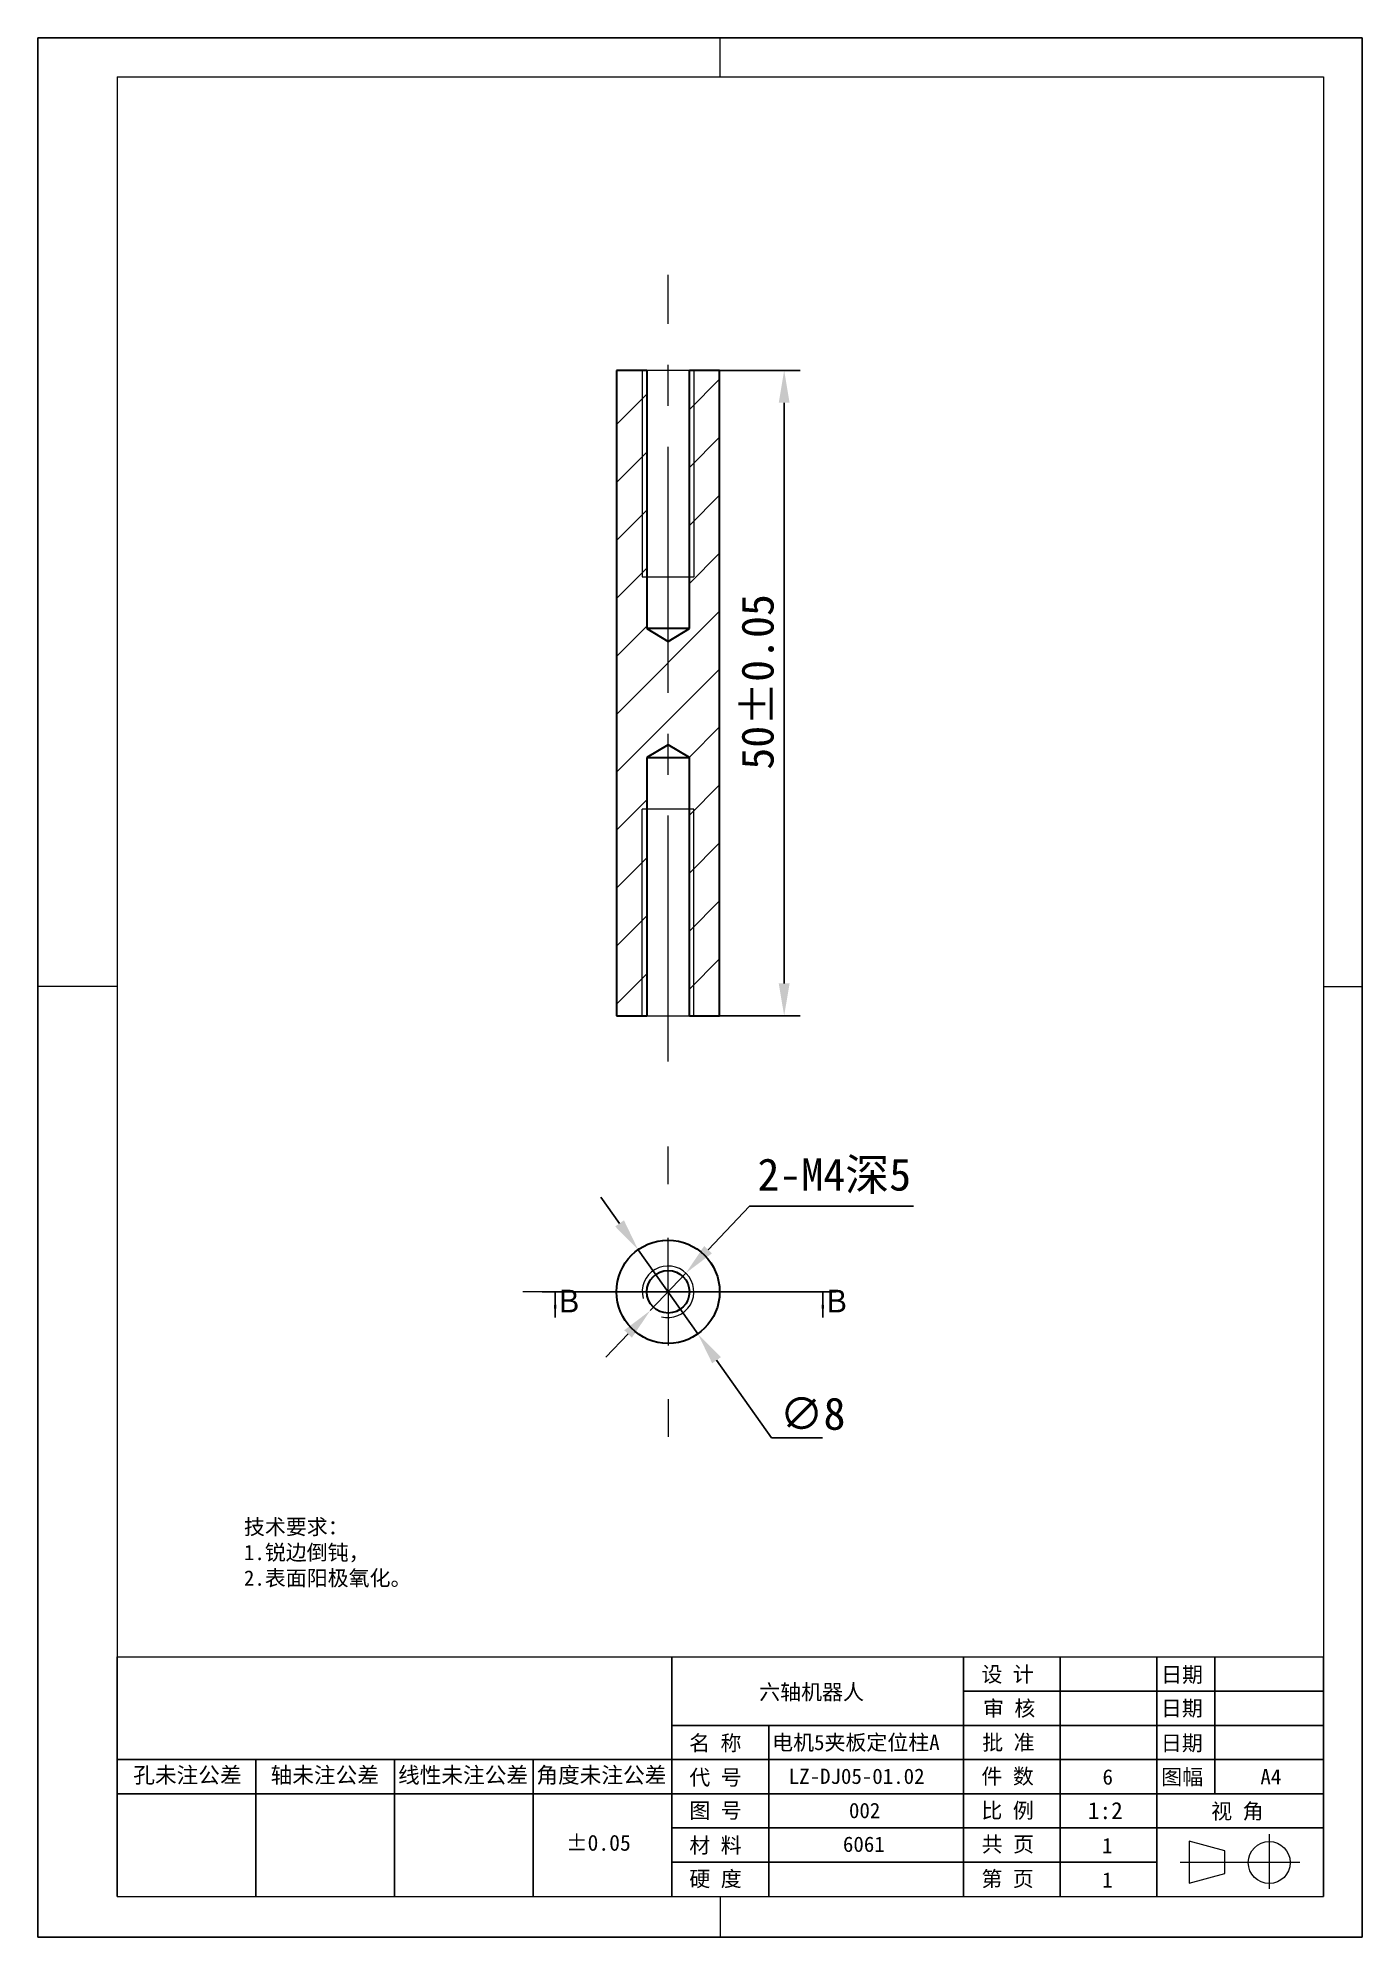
# Model space of a CAD drawing. Header units: millimetres. Extents: x 13 to 7248, y -1201 to 1478.
# Drawn here: x 5073.3 to 5175.9, y -1197.1 to -1050 of the extents above; entities that cross this region are included whole.
import ezdxf

# ---------------------------------------------------------------- set-up
doc = ezdxf.new("R2010")
doc.units = ezdxf.units.MM
doc.header["$LTSCALE"] = 5
doc.header["$PDSIZE"] = -1
for name, pattern in [('CENTER2', [28.575, 19.05, -3.175, 3.175, -3.175]), ('SLD-中心线', [34.29, 30.48, -1.27, 1.27, -1.27]), ('SLD-实线', [0])]:
    doc.linetypes.add(name, pattern=pattern)
doc.layers.get('0').update_dxf_attribs({"lineweight": 30})
for name, color, linetype, lineweight in [('中心线层', 1, 'CENTER2', 13), ('剖面层', 2, 'Continuous', 15), ('粗实线', 7, 'SLD-实线', 15), ('细实线层', 5, 'Continuous', 15)]:
    doc.layers.add(name, color=color, linetype=linetype, lineweight=lineweight)
for name, color, linetype in [('图框', 7, 'SLD-实线'), ('文字层', 7, 'SLD-实线'), ('标注层', 96, 'SLD-实线'), ('标注线', 4, 'SLD-实线')]:
    doc.layers.add(name, color=color, linetype=linetype)
doc.styles.add('SLDTEXTSTYLE1', font='', dxfattribs={"bigfont": 'bigfont'})
doc.styles.add('SLDTEXTSTYLE2', font='')
doc.styles.add('SLDTEXTSTYLE3', font='', dxfattribs={"bigfont": 'bigfont'})
doc.styles.get("Standard").update_dxf_attribs({"font": ''})
doc.styles.get('SLDTEXTSTYLE1').set_extended_font_data('宋体')
doc.styles.get('SLDTEXTSTYLE2').set_extended_font_data('宋体')
doc.styles.get('SLDTEXTSTYLE3').set_extended_font_data('汉仪长仿宋体')
doc.styles.get('Standard').set_extended_font_data('SimSun')
doc.dimstyles.new('ISO-25', dxfattribs={"dimtxt": 2.5, "dimasz": 2.5, "dimexe": 1.25, "dimexo": 0, "dimtad": 1, "dimtoh": 1, "dimtxsty": 'Standard', "dimcen": 2.5, "dimclrt": 256, "dimadec": 0, "dimazin": 0, "dimtfac": 1, "dimtmove": 0, "dimatfit": 3, "dimfxl": 0, "dimarcsym": 0})

msp = doc.modelspace()

# ---------------------------------------------------------------- texts
at = {"layer": '文字层', "color": 7, "linetype": 'SLD-实线', "lineweight": 0}
for s, insert, char_height, attachment_point, style in [('技术要求：\\P1.锐边倒钝，\\P2.表面阳极氧化。', (5089.228, -1164.7246), 1.19063, 1, 'SLDTEXTSTYLE2'), ('六轴机器人', (5133.2338, -1177.5228), 1.19063, 2, 'SLDTEXTSTYLE2'), ('电机5夹板定位柱A', (5136.6727, -1181.4316), 1.19063, 2, 'SLDTEXTSTYLE2'), ('LZ-DJ05-01.02', (5136.7285, -1184.0525), 1.190625, 2, 'SLDTEXTSTYLE1'), ('6', (5156.195, -1184.1057), 1.1906, 2, 'SLDTEXTSTYLE1'), ('002', (5137.3486, -1186.7062), 1.19063, 2, 'SLDTEXTSTYLE1'), ('6061', (5137.2866, -1189.3195), 1.19063, 2, 'SLDTEXTSTYLE1')]:
    msp.add_mtext(s, dxfattribs=dict(at, insert=insert, char_height=char_height, attachment_point=attachment_point, style=style))
at = {"layer": '文字层', "attachment_point": 2}
for s, insert, char_height, style in [('设 计', (5148.432, -1176.1522), 1.19063, 'SLDTEXTSTYLE2'), ('日期', (5161.9578, -1176.1757), 1.19063, 'SLDTEXTSTYLE2'), ('审 核', (5148.5505, -1178.7932), 1.19063, 'SLDTEXTSTYLE2'), ('日期', (5161.9441, -1178.7838), 1.19063, 'SLDTEXTSTYLE2'), ('名 称', (5125.7712, -1181.4772), 1.19063, 'SLDTEXTSTYLE2'), ('批 准', (5148.4933, -1181.4316), 1.19063, 'SLDTEXTSTYLE2'), ('日期', (5161.9359, -1181.4799), 1.19063, 'SLDTEXTSTYLE2'), ('孔未注公差', (5084.848, -1183.9403), 1.23125, 'SLDTEXTSTYLE2'), ('轴未注公差', (5095.4961, -1183.9403), 1.23125, 'SLDTEXTSTYLE2'), ('线性未注公差', (5106.2145, -1183.9403), 1.23125, 'SLDTEXTSTYLE2'), ('角度未注公差', (5116.9396, -1183.9403), 1.23125, 'SLDTEXTSTYLE2'), ('代 号', (5125.7862, -1184.1394), 1.19063, 'SLDTEXTSTYLE2'), ('件 数', (5148.432, -1184.0525), 1.19063, 'SLDTEXTSTYLE2'), ('图幅', (5161.9652, -1184.1057), 1.19063, 'SLDTEXTSTYLE2'), ('A4', (5168.8397, -1184.0929), 1.19063, 'SLDTEXTSTYLE1'), ('图 号', (5125.7862, -1186.7062), 1.19063, 'SLDTEXTSTYLE2'), ('比 例', (5148.432, -1186.7062), 1.19063, 'SLDTEXTSTYLE2'), ('1:2', (5156.0073, -1186.6456), 1.32292, 'SLDTEXTSTYLE2'), ('视 角', (5166.2406, -1186.76), 1.19063, 'SLDTEXTSTYLE2'), ('±0.05', (5116.7052, -1189.1865), 1.23125, 'SLDTEXTSTYLE1'), ('材 料', (5125.7862, -1189.4011), 1.19063, 'SLDTEXTSTYLE2'), ('共 页', (5148.4513, -1189.3195), 1.19063, 'SLDTEXTSTYLE2'), ('1', (5156.1589, -1189.4335), 1.1906, 'SLDTEXTSTYLE1'), ('硬 度', (5125.7862, -1191.9986), 1.19063, 'SLDTEXTSTYLE2'), ('第 页', (5148.432, -1191.9986), 1.19063, 'SLDTEXTSTYLE2'), ('1', (5156.1666, -1192.0973), 1.1906, 'SLDTEXTSTYLE1')]:
    msp.add_mtext(s, dxfattribs=dict(at, insert=insert, char_height=char_height, style=style))
at = {"layer": '标注线', "char_height": 1.75, "attachment_point": 1, "style": 'SLDTEXTSTYLE3'}
for insert in [(5113.6636, -1146.9484), (5134.4123, -1146.9484)]:
    msp.add_mtext('B', dxfattribs=dict(at, insert=insert))

# ---------------------------------------------------------------- blocks, each defined once
blk = doc.blocks.new('*D542')
at = {"layer": 'Defpoints', "color": 0}
for p in [(5123.49, -1145.66), (5120.73, -1148.56)]:
    blk.add_point(p, dxfattribs=at)
at = {"layer": '标注层', "color": 0, "lineweight": -2}
for p, q in [((5128.41, -1140.48), (5125.21, -1143.85)), ((5141.14, -1140.48), (5128.41, -1140.48)), ((5120.73, -1148.56), (5123.49, -1145.66)), ((5119.01, -1150.37), (5117.29, -1152.18))]:
    blk.add_line(p, q, dxfattribs=at)
at = {"layer": '标注层', "color": 0}
for points in [[(5124.91, -1143.56), (5125.51, -1144.13), (5123.49, -1145.66)], [(5118.71, -1150.09), (5119.31, -1150.66), (5120.73, -1148.56)]]:
    blk.add_solid(points, dxfattribs=at)
at = {"layer": '标注层', "insert": (5129.04, -1136.77), "char_height": 2.5, "attachment_point": 1}
blk.add_mtext('2-M4深5', dxfattribs=at)
blk = doc.blocks.new('*D543')
at = {"layer": 'Defpoints', "color": 0}
for p in [(5119.79, -1143.85), (5124.42, -1150.37)]:
    blk.add_point(p, dxfattribs=at)
at = {"layer": '标注层', "color": 0, "lineweight": -2}
for p, q in [((5118.35, -1141.81), (5116.9, -1139.77)), ((5119.79, -1143.85), (5124.42, -1150.37)), ((5130.14, -1158.43), (5125.87, -1152.41)), ((5134.09, -1158.43), (5130.14, -1158.43))]:
    blk.add_line(p, q, dxfattribs=at)
at = {"layer": '标注层', "color": 0}
for points in [[(5118.69, -1141.57), (5118.01, -1142.05), (5119.79, -1143.85)], [(5126.21, -1152.17), (5125.53, -1152.65), (5124.42, -1150.37)]]:
    blk.add_solid(points, dxfattribs=at)
at = {"layer": '标注层', "insert": (5130.76, -1155.3), "char_height": 2.5, "attachment_point": 1}
blk.add_mtext('∅8', dxfattribs=at)
blk = doc.blocks.new('SW_CENTERMARKSYMBOL_0')
at = {"color": 0, "linetype": 'SLD-实线', "lineweight": 0}
for p, q in [((0, 8.33), (0, 11.25)), ((0, 0), (0, 4.17)), ((-8.33, 0), (-11.25, 0)), ((0, 0), (-4.17, 0)), ((0, 0), (0, -4.17)), ((0, 0), (4.17, 0)), ((8.33, 0), (11.25, 0)), ((0, -8.33), (0, -11.25))]:
    blk.add_line(p, q, dxfattribs=at)
blk = doc.blocks.new('*D544')
at = {"layer": 'Defpoints', "color": 0}
for p in [(5126.11, -1075.72), (5131.11, -1075.72), (5126.11, -1125.72)]:
    blk.add_point(p, dxfattribs=at)
at = {"layer": '标注层', "color": 0, "lineweight": -2}
for p, q in [((5126.11, -1075.72), (5132.36, -1075.72)), ((5131.11, -1123.22), (5131.11, -1078.22)), ((5126.11, -1125.72), (5132.36, -1125.72))]:
    blk.add_line(p, q, dxfattribs=at)
at = {"layer": '标注层', "color": 0}
for points in [[(5130.69, -1078.22), (5131.53, -1078.22), (5131.11, -1075.72)], [(5130.69, -1123.22), (5131.53, -1123.22), (5131.11, -1125.72)]]:
    blk.add_solid(points, dxfattribs=at)
at = {"layer": '标注层', "insert": (5127.79, -1099.85), "char_height": 2.5, "attachment_point": 2, "rotation": 90}
blk.add_mtext('50%%p0.05', dxfattribs=at)

# ---------------------------------------------------------------- dimensions: what is measured, and where the dimension line sits
at = {"layer": '标注层'}
dim = msp.add_linear_dim(base=(5131.1094, -1075.7213), p1=(5126.1094, -1125.7213), p2=(5126.1094, -1075.7213), angle=90, text='<>%%p0.05', dimstyle='ISO-25', dxfattribs=at)
dim.commit()
dim.dimension.update_dxf_attribs({"geometry": '*D544', "text_midpoint": (5131.1094, -1099.8517), "dimtype": 160})
dim = msp.add_diameter_dim_2p(p1=(5120.7317, -1148.5597), p2=(5123.487, -1145.6599), text='2-M4深5', dimstyle='ISO-25', dxfattribs=at)
dim.commit()
dim.dimension.update_dxf_attribs({"geometry": '*D542', "text_midpoint": (5135.0901, -1140.4781), "dimtype": 163})
dim = msp.add_diameter_dim_2p(p1=(5119.7945, -1143.8477), p2=(5124.4242, -1150.3719), dimstyle='ISO-25', dxfattribs=at)
dim.commit()
dim.dimension.update_dxf_attribs({"geometry": '*D543', "text_midpoint": (5132.4275, -1158.4263), "dimtype": 163})

# ---------------------------------------------------------------- hatches: boundary and pattern name
at = {"layer": '剖面层'}
h = msp.add_hatch(dxfattribs=at)
h.set_pattern_fill('ANSI31', color=256, style=0)
h.set_pattern_definition([(45, (5072.01, -1197.8554), (-2.245064, 2.245064), [])])
h.paths.add_polyline_path([(5120.4594, -1105.7213), (5122.1094, -1104.7299), (5123.7594, -1105.7213), (5123.7594, -1125.7213), (5126.1094, -1125.7213), (5126.1094, -1075.7213), (5123.7594, -1075.7213), (5123.7594, -1095.7213), (5122.1094, -1096.7128), (5120.4594, -1095.7213), (5120.4594, -1075.7213), (5118.1094, -1075.7213), (5118.1094, -1125.7213), (5120.4594, -1125.7213)], flags=0)

# ---------------------------------------------------------------- linework, layer by layer
for p, q in [((5118.1094, -1075.7213), (5118.1094, -1125.7213)), ((5120.4594, -1075.7213), (5118.1094, -1075.7213)), ((5120.4594, -1075.7213), (5120.4594, -1095.7213)), ((5123.7594, -1095.7213), (5123.7594, -1075.7213)), ((5126.1094, -1075.7213), (5123.7594, -1075.7213)), ((5126.1094, -1125.7213), (5126.1094, -1075.7213)), ((5120.4594, -1095.7213), (5122.1094, -1096.7128)), ((5123.7594, -1095.7213), (5120.4594, -1095.7213)), ((5122.1094, -1096.7128), (5123.7594, -1095.7213)), ((5122.1094, -1104.7299), (5120.4594, -1105.7213)), ((5123.7594, -1105.7213), (5122.1094, -1104.7299)), ((5120.4594, -1105.7213), (5120.4594, -1125.7213)), ((5120.4594, -1105.7213), (5123.7594, -1105.7213)), ((5123.7594, -1125.7213), (5123.7594, -1105.7213)), ((5118.1094, -1125.7213), (5120.4594, -1125.7213)), ((5123.7594, -1125.7213), (5126.1094, -1125.7213))]:
    msp.add_line(p, q)
for radius in [4, 1.65]:
    msp.add_circle((5122.1094, -1147.1098), radius)
at = {"layer": '中心线层', "ltscale": 0.2}
msp.add_line((5122.1094, -1129.2638), (5122.1094, -1068.309), dxfattribs=at)
at = {"layer": '图框'}
for p, q in [((5073.26, -1049.9554), (5175.91, -1049.9554)), ((5073.26, -1049.9554), (5073.26, -1197.1054)), ((5175.91, -1049.9554), (5175.91, -1197.1054)), ((5073.26, -1197.1054), (5175.91, -1197.1054))]:
    msp.add_line(p, q, dxfattribs=at)
at = {"layer": '文字层'}
for p, q in [((5079.41, -1175.4054), (5079.41, -1193.9554)), ((5122.41, -1175.4054), (5122.41, -1193.9554)), ((5145.01, -1175.4054), (5145.01, -1193.9554)), ((5152.51, -1175.4054), (5152.51, -1193.9554)), ((5160.01, -1175.4054), (5160.01, -1193.9554)), ((5164.51, -1175.4054), (5164.51, -1186.0054)), ((5172.91, -1175.4054), (5172.91, -1193.9554)), ((5172.91, -1178.0554), (5145.01, -1178.0554)), ((5172.91, -1180.7054), (5122.41, -1180.7054)), ((5129.91, -1180.7054), (5129.91, -1193.9554)), ((5079.41, -1183.3554), (5172.91, -1183.3554)), ((5090.16, -1183.3554), (5090.16, -1193.9554)), ((5100.91, -1183.3554), (5100.91, -1193.9554)), ((5111.66, -1183.3554), (5111.66, -1193.9554)), ((5079.41, -1186.0054), (5172.91, -1186.0054)), ((5122.41, -1188.6554), (5172.91, -1188.6554)), ((5160.01, -1191.3054), (5122.41, -1191.3054))]:
    msp.add_line(p, q, dxfattribs=at)
at = {"layer": '文字层', "color": 7, "linetype": 'SLD-中心线', "lineweight": 0}
for p, q in [((5168.7169, -1189.1272), (5168.7169, -1193.3698)), ((5161.8035, -1191.3054), (5165.9283, -1191.3054)), ((5165.9283, -1191.3054), (5171.0947, -1191.3054))]:
    msp.add_line(p, q, dxfattribs=at)
at = {"layer": '标注线'}
for p, q in [((5112.3579, -1147.1098), (5135.1065, -1147.1098)), ((5113.3579, -1149.1098), (5113.3579, -1147.1098)), ((5134.1065, -1149.1098), (5134.1065, -1147.1098))]:
    msp.add_line(p, q, dxfattribs=at)
for points in [[(5113.3579, -1147.1098), (5113.2579, -1148.4098), (5113.4579, -1148.4098)], [(5134.1065, -1147.1098), (5134.0065, -1148.4098), (5134.2065, -1148.4098)]]:
    msp.add_solid(points, dxfattribs=at)
at = {"layer": '粗实线'}
for p, q in [((5126.16, -1052.9554), (5126.16, -1049.9554)), ((5079.41, -1052.9554), (5172.91, -1052.9554)), ((5079.41, -1052.9554), (5079.41, -1193.9554)), ((5172.91, -1052.9554), (5172.91, -1193.9554)), ((5079.41, -1123.4554), (5073.26, -1123.4554)), ((5172.91, -1123.4554), (5175.91, -1123.4554)), ((5079.41, -1175.4054), (5172.91, -1175.4054)), ((5162.5007, -1189.6804), (5162.5007, -1192.9304)), ((5165.2602, -1190.4356), (5162.5007, -1189.6804)), ((5165.2602, -1192.1752), (5165.2602, -1190.4356)), ((5162.5007, -1192.9304), (5165.2602, -1192.1752)), ((5079.41, -1193.9554), (5172.91, -1193.9554)), ((5079.41, -1193.9554), (5172.91, -1193.9554)), ((5126.16, -1193.9554), (5126.16, -1197.1054))]:
    msp.add_line(p, q, dxfattribs=at)
msp.add_circle((5168.7169, -1191.3328), 1.625, dxfattribs=at)
at = {"layer": '细实线层'}
for p, q in [((5120.1094, -1075.7213), (5120.1094, -1091.7213)), ((5123.7594, -1075.7213), (5120.4594, -1075.7213)), ((5124.1094, -1075.7213), (5124.1094, -1091.7213)), ((5120.1094, -1091.7213), (5124.1094, -1091.7213)), ((5120.1094, -1125.7213), (5120.1094, -1109.7213)), ((5124.1094, -1109.7213), (5120.1094, -1109.7213)), ((5124.1094, -1125.7213), (5124.1094, -1109.7213)), ((5120.4594, -1125.7213), (5123.7594, -1125.7213))]:
    msp.add_line(p, q, dxfattribs=at)
msp.add_arc((5122.1094, -1147.1098), 2, 255, 195, dxfattribs=at)

# ---------------------------------------------------------------- block references
at = {"layer": '中心线层'}
msp.add_blockref('SW_CENTERMARKSYMBOL_0', (5122.1094, -1147.1098), dxfattribs=at)

msp.set_redraw_order([(e.dxf.handle, doc.entitydb.next_handle()) for e in msp.query("TEXT MTEXT ATTDEF DIMENSION ARC_DIMENSION")])  # texts and dimensions are drawn at this point

doc.saveas('drawing.dxf')
